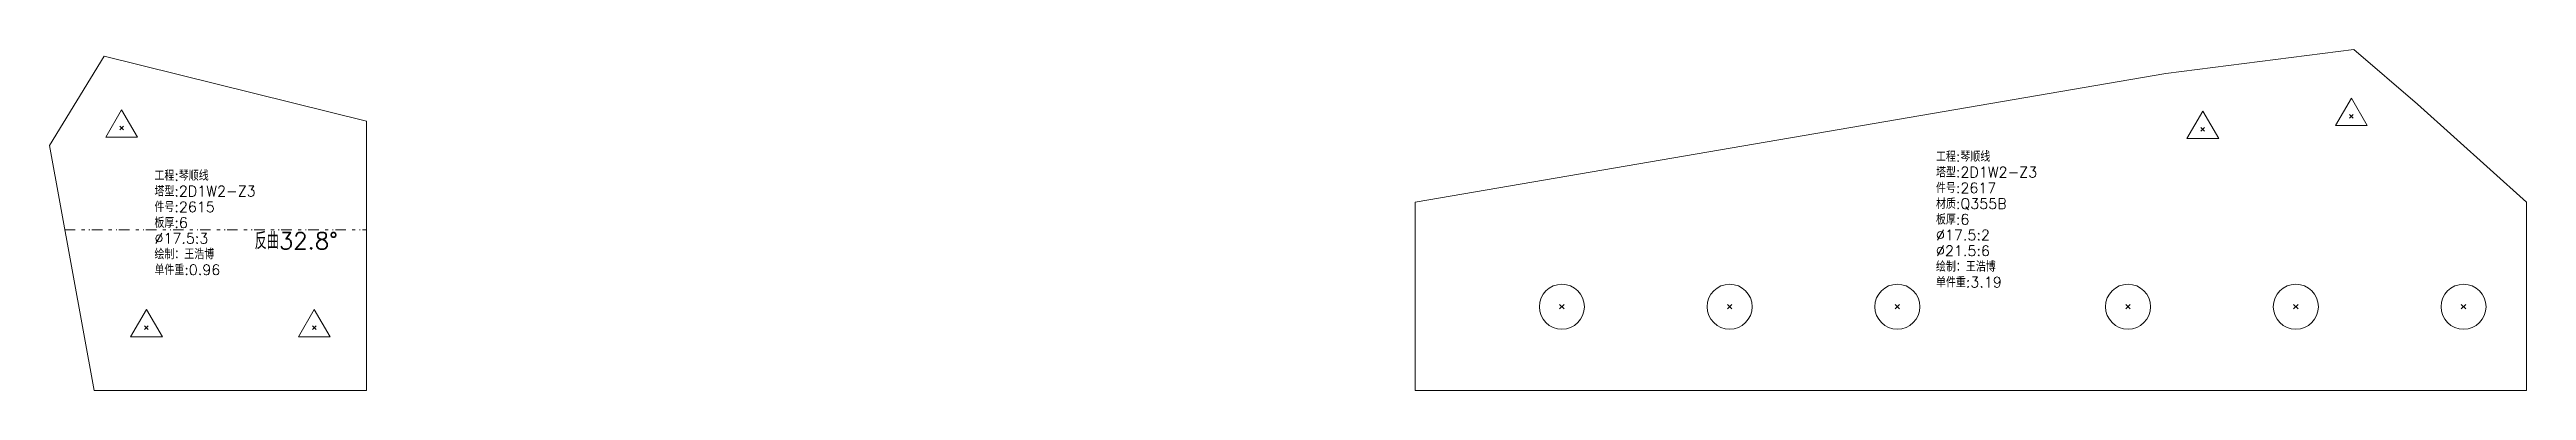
# Model space of a CAD drawing. Extents: x -580 to 8755, y 0 to 14723.
# Drawn here: x 1967 to 3148, y 3720 to 3883 of the extents above; entities that cross this region are included whole.
import ezdxf
from ezdxf.enums import TextEntityAlignment as Align

# ---------------------------------------------------------------- set-up
doc = ezdxf.new("R2010")
doc.units = 0
doc.header["$MEASUREMENT"] = 0
doc.linetypes.add('自定义线型', pattern=[12.9, 5, -3, 1.5, -2, 0.4, -1])
doc.layers.add('1', color=7, linetype='CONTINUOUS', lineweight=25)
doc.styles.get("Standard").update_dxf_attribs({"font": 'simplex.shx', "width": 0.7, "height": 3, "bigfont": 'gbhzfs.shx'})

msp = doc.modelspace()

# ---------------------------------------------------------------- texts
at = {"layer": '1', "color": 7, "linetype": 'Continuous', "lineweight": 18}
for s, p in [('塔型:2D1W2-Z3', (2866.38819, 3820.56308)), ('工程:琴顺线', (2866.38819, 3828.06308)), ('塔型:2D1W2-Z3', (2016.77144, 3811.49163)), ('工程:琴顺线', (2016.77144, 3818.99163)), ('件号:2617', (2866.38819, 3813.06308)), ('件号:2615', (2016.77144, 3803.99163)), ('材质:Q355B', (2866.38819, 3805.56308)), ('板厚:6', (2866.38819, 3798.06308)), ('板厚:6', (2016.77144, 3796.49163)), ('%%c17.5:3', (2016.77144, 3788.99163)), ('%%c17.5:2', (2866.38819, 3790.56308)), ('绘制：王浩博', (2016.77144, 3781.49163)), ('单件重:0.96', (2016.77144, 3773.99163)), ('绘制：王浩博', (2866.38819, 3775.56308)), ('%%c21.5:6', (2866.38819, 3783.06308)), ('单件重:3.19', (2866.38819, 3768.06308))]:
    msp.add_text(s, height=5, dxfattribs=at).set_placement(p, align=Align.BOTTOM_LEFT)
at = {"layer": '1', "color": 7, "linetype": 'Continuous', "lineweight": 13}
msp.add_text('反曲32.8%%d', height=8, dxfattribs=at).set_placement((2084.41162, 3785.39388), align=Align.BOTTOM_CENTER)

# ---------------------------------------------------------------- linework, layer by layer
at = {"layer": '1', "color": 7, "linetype": 'Continuous', "lineweight": 18}
for p, q in [((1992.74555, 3880.01504), (1966.75043, 3837.30376)), ((2117.98393, 3848.8706), (1992.74555, 3880.01504)), ((3065.67448, 3883.15793), (2975.95185, 3871.6813)), ((3095.95061, 3857.01686), (3065.67448, 3883.15793)), ((2975.95185, 3871.6813), (2617.98393, 3810.33664)), ((3147.98393, 3810.33664), (3095.95061, 3857.01686)), ((2117.98393, 3720.33664), (2117.98393, 3848.8706)), ((1966.75043, 3837.30376), (1987.98393, 3720.33664)), ((2617.98393, 3810.33664), (2617.98393, 3720.33664)), ((3147.98393, 3720.33664), (3147.98393, 3810.33664)), ((1987.98393, 3720.33664), (2117.98393, 3720.33664)), ((2617.98393, 3720.33664), (3147.98393, 3720.33664))]:
    msp.add_line(p, q, dxfattribs=at)
at = {"layer": '1', "color": 7, "linetype": 'Continuous', "lineweight": 13}
for p, q in [((2001.10363, 3854.41183), (1993.52613, 3841.28683)), ((2008.68113, 3841.28683), (2001.10363, 3854.41183)), ((2993.64006, 3853.74627), (2986.06256, 3840.62127)), ((3001.21756, 3840.62127), (2993.64006, 3853.74627)), ((3064.4745, 3859.91494), (3056.897, 3846.78994)), ((3063.5995, 3850.28994), (3065.3495, 3852.03994)), ((3065.3495, 3850.28994), (3063.5995, 3852.03994)), ((3072.052, 3846.78994), (3064.4745, 3859.91494)), ((1993.52613, 3841.28683), (2008.68113, 3841.28683)), ((2000.22863, 3844.78683), (2001.97863, 3846.53683)), ((2001.97863, 3844.78683), (2000.22863, 3846.53683)), ((2986.06256, 3840.62127), (3001.21756, 3840.62127)), ((2992.76506, 3844.12127), (2994.51506, 3845.87127)), ((2994.51506, 3844.12127), (2992.76506, 3845.87127)), ((3056.897, 3846.78994), (3072.052, 3846.78994)), ((2012.98393, 3759.08664), (2005.40643, 3745.96164)), ((2020.56143, 3745.96164), (2012.98393, 3759.08664)), ((2092.98393, 3759.08664), (2085.40643, 3745.96164)), ((2100.56143, 3745.96164), (2092.98393, 3759.08664)), ((2686.90893, 3759.26164), (2689.05893, 3761.41164)), ((2689.05893, 3759.26164), (2686.90893, 3761.41164)), ((2766.90893, 3759.26164), (2769.05893, 3761.41164)), ((2769.05893, 3759.26164), (2766.90893, 3761.41164)), ((2846.90893, 3759.26164), (2849.05893, 3761.41164)), ((2849.05893, 3759.26164), (2846.90893, 3761.41164)), ((2956.90893, 3759.26164), (2959.05893, 3761.41164)), ((2959.05893, 3759.26164), (2956.90893, 3761.41164)), ((3036.90893, 3759.26164), (3039.05893, 3761.41164)), ((3039.05893, 3759.26164), (3036.90893, 3761.41164)), ((3116.90893, 3759.26164), (3119.05893, 3761.41164)), ((3119.05893, 3759.26164), (3116.90893, 3761.41164)), ((2005.40643, 3745.96164), (2020.56143, 3745.96164)), ((2012.10893, 3749.46164), (2013.85893, 3751.21164)), ((2013.85893, 3749.46164), (2012.10893, 3751.21164)), ((2085.40643, 3745.96164), (2100.56143, 3745.96164)), ((2092.10893, 3749.46164), (2093.85893, 3751.21164)), ((2093.85893, 3749.46164), (2092.10893, 3751.21164))]:
    msp.add_line(p, q, dxfattribs=at)
at = {"layer": '1', "color": 190, "linetype": '自定义线型', "lineweight": 13}
msp.add_line((1974.04812, 3797.10362), (2117.98393, 3797.10362), dxfattribs=at)
at = {"layer": '1', "color": 7, "linetype": 'Continuous', "lineweight": 13}
for centre in [(2687.98393, 3760.33664), (2767.98393, 3760.33664), (2847.98393, 3760.33664), (2957.98393, 3760.33664), (3037.98393, 3760.33664), (3117.98393, 3760.33664)]:
    msp.add_circle(centre, 10.75, dxfattribs=at)

msp.set_redraw_order([(e.dxf.handle, doc.entitydb.next_handle()) for e in msp.query("TEXT MTEXT ATTDEF DIMENSION ARC_DIMENSION")])  # texts and dimensions are drawn at this point

doc.saveas('drawing.dxf')
